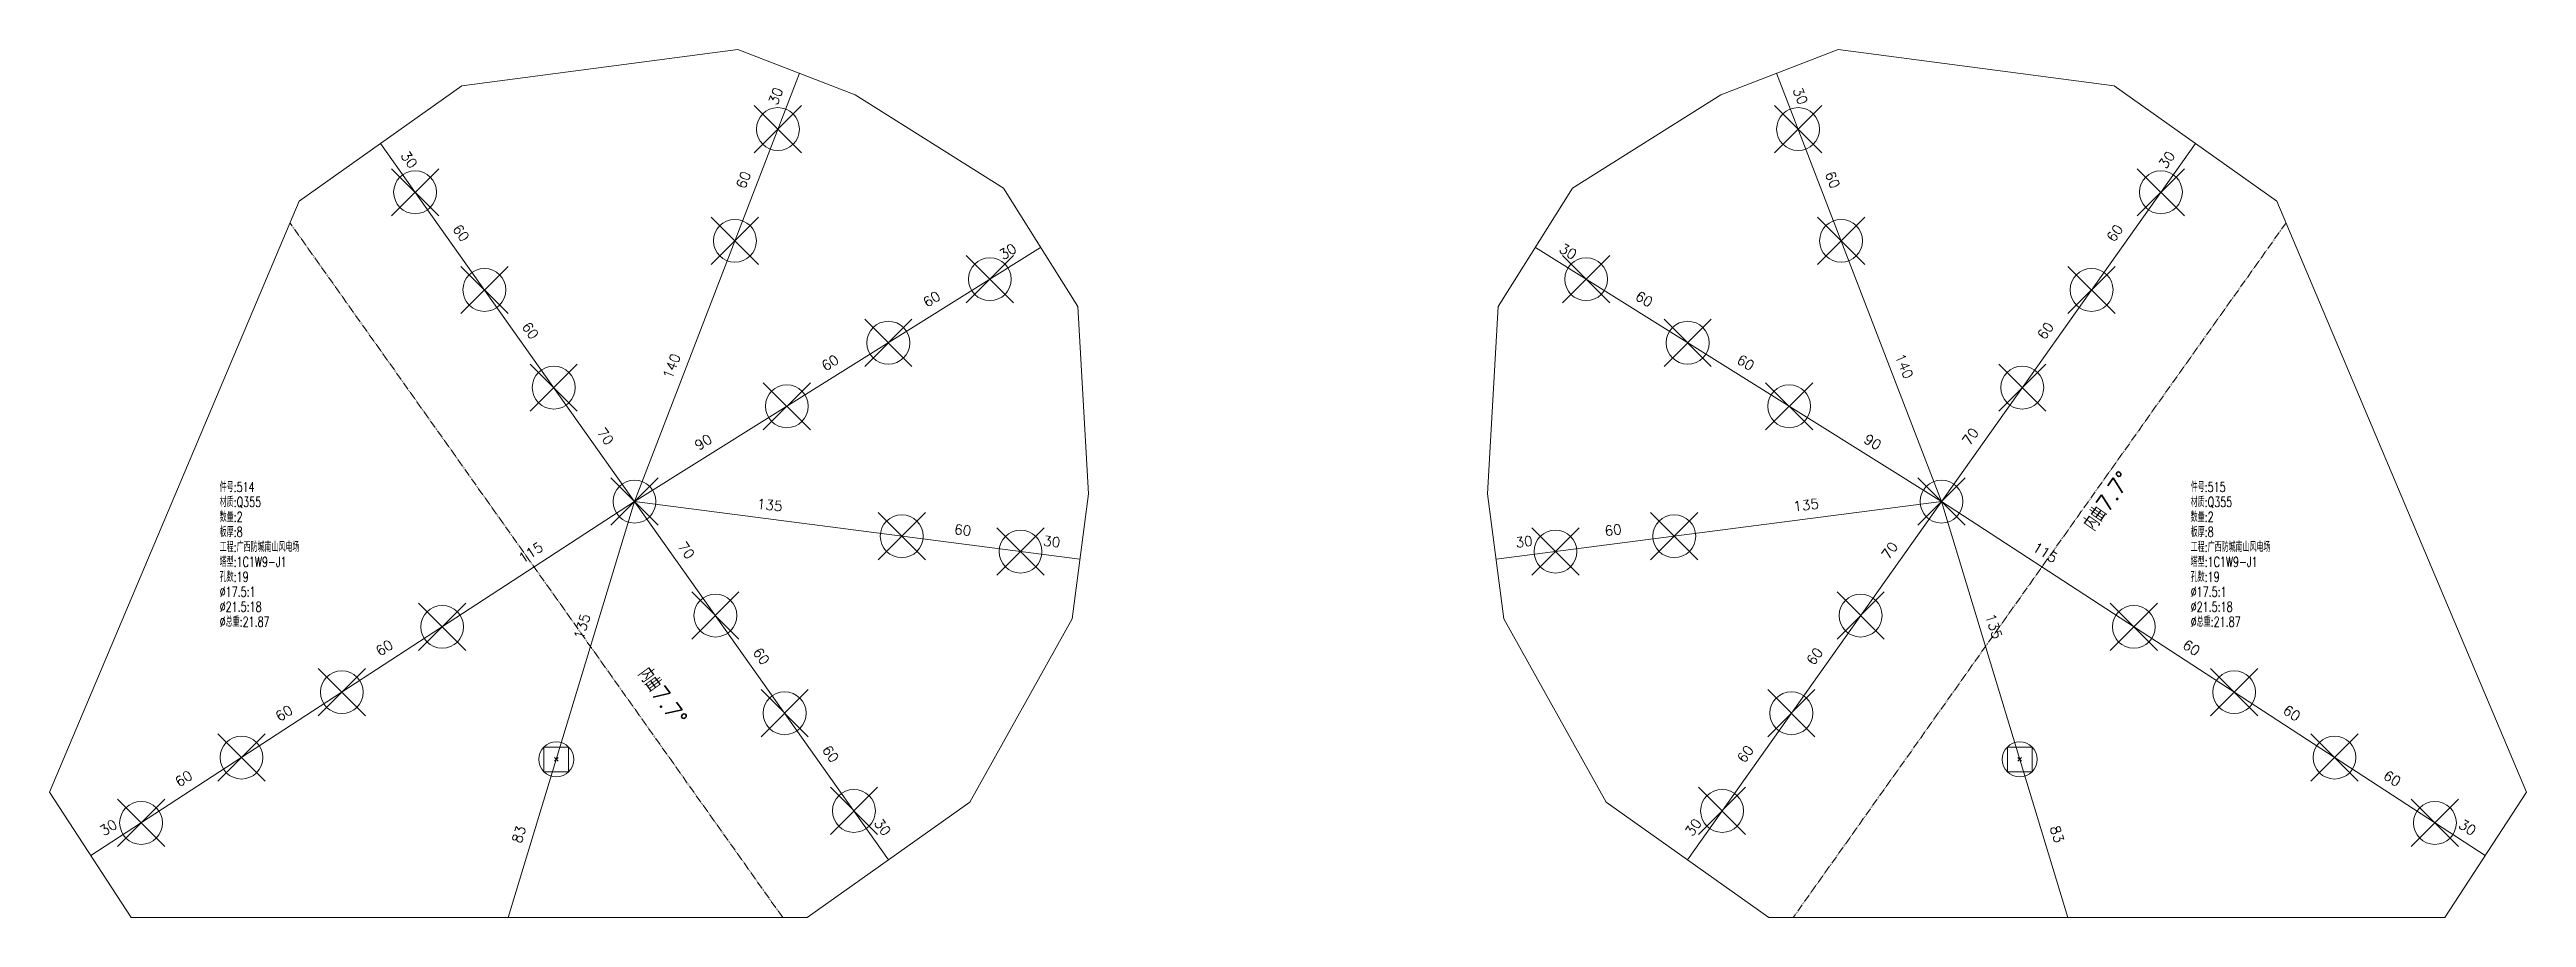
# Model space of a CAD drawing. Extents: x -105 to 10956, y -4548 to 9487.
# Drawn here: x 0 to 1241, y 2580 to 3014 of the extents above; entities that cross this region are included whole.
import ezdxf
from ezdxf.enums import TextEntityAlignment as Align

# ---------------------------------------------------------------- set-up
doc = ezdxf.new("R2010")
doc.units = 0
doc.header["$MEASUREMENT"] = 0
doc.linetypes.add('制弯线', pattern=[5.9, 4, -0.5, 0.2, -0.5, 0.2, -0.5])
doc.layers.add('1', color=7, linetype='CONTINUOUS', lineweight=25)
doc.layers.add('2', color=7, linetype='CONTINUOUS', lineweight=25)
doc.styles.get("Standard").update_dxf_attribs({"font": 'simplex.shx', "width": 0.7, "height": 3, "bigfont": 'gbhzfs.shx'})

msp = doc.modelspace()

# ---------------------------------------------------------------- texts
at = {"layer": '2', "color": 7, "linetype": 'Continuous', "lineweight": 13}
for s, rotation, p in [('30', 69, (367.49823, 2989.64764)), ('30', 292, (873.39175, 2989.6471)), ('30', 306, (176.92004, 2956.86649)), ('30', 55, (1063.96988, 2956.86649)), ('60', 69, (351.33419, 2947.65096)), ('60', 292, (889.55567, 2947.65075)), ('60', 306, (202.95349, 2920.16146)), ('30', 32, (482.19658, 2909.84154)), ('30', 329, (758.69334, 2909.84154)), ('60', 55, (1037.93643, 2920.16146)), ('60', 32, (444.05288, 2885.96564)), ('60', 329, (796.83704, 2885.96564)), ('60', 306, (237.66475, 2871.22141)), ('60', 55, (1003.22517, 2871.22141)), ('140', 69, (315.41413, 2854.32492)), ('60', 32, (393.19462, 2854.1311)), ('60', 329, (847.69529, 2854.1311)), ('140', 292, (925.47567, 2854.32486)), ('70', 306, (275.26862, 2818.20303)), ('90', 32, (329.62182, 2814.3379)), ('90', 329, (911.26809, 2814.3379)), ('70', 55, (965.6213, 2818.20303)), ('135', 354, (360.39581, 2782.22101)), ('135', 7, (880.4941, 2782.22099)), ('115', 33, (243.25082, 2759.05223)), ('70', 306, (315.76509, 2761.1063)), ('60', 354, (457.08756, 2769.69308)), ('30', 354, (501.71454, 2763.91093)), ('30', 7, (739.17538, 2763.91092)), ('60', 7, (783.80235, 2769.69307)), ('70', 55, (925.12483, 2761.1063)), ('115', 328, (997.63909, 2759.05223)), ('135', 73, (270.60542, 2724.20099)), ('135', 288, (970.2845, 2724.201)), ('60', 33, (169.93081, 2711.29902)), ('60', 328, (1070.9591, 2711.29902)), ('60', 306, (353.36896, 2708.08792)), ('60', 55, (887.52096, 2708.08792)), ('60', 33, (119.65434, 2678.55403)), ('60', 328, (1121.23558, 2678.55403)), ('60', 306, (388.08022, 2659.14787)), ('60', 55, (852.8097, 2659.14787)), ('60', 33, (69.37786, 2645.80903)), ('60', 328, (1171.51206, 2645.80903)), ('30', 33, (31.67049, 2621.2503)), ('83', 73, (238.97179, 2620.02391)), ('30', 306, (414.11367, 2622.44284)), ('30', 55, (826.77625, 2622.44284)), ('83', 288, (1001.91813, 2620.02392)), ('30', 328, (1209.21943, 2621.2503))]:
    msp.add_text(s, height=5, rotation=rotation, dxfattribs=at).set_placement(p, align=Align.BOTTOM_CENTER)
for rotation, p in [(55, (1026.57455, 2771.18315)), (306, (292.27469, 2699.83435))]:
    msp.add_text('内曲7.7%%d', height=8, rotation=rotation, dxfattribs=at).set_placement(p, align=Align.BOTTOM_LEFT)
at = {"layer": '2', "color": 7, "linetype": 'Continuous', "lineweight": 13, "char_height": 5, "width": 500, "attachment_point": 1, "line_spacing_factor": 0.9}
for s, insert in [('件号:514\\P材质:Q355\\P数量:2\\P板厚:8\\P工程:广西防城南山风电场\\P塔型:1C1W9-J1\\P孔数:19\\P%%c17.5:1\\P%%c21.5:18\\P%%c总重:21.87', (85.22248, 2797.73439)), ('件号:515\\P材质:Q355\\P数量:2\\P板厚:8\\P工程:广西防城南山风电场\\P塔型:1C1W9-J1\\P孔数:19\\P%%c17.5:1\\P%%c21.5:18\\P%%c总重:21.87', (1072.66744, 2797.73421))]:
    msp.add_mtext(s, dxfattribs=dict(at, insert=insert))

# ---------------------------------------------------------------- linework, layer by layer
at = {"layer": '1', "color": 7, "linetype": 'Continuous', "lineweight": 18}
for p, q in [((344.88844, 3014.42257), (206.57859, 2996.29199)), ((403.68381, 2991.79289), (344.88844, 3014.42257)), ((896.00137, 3014.42222), (837.20645, 2991.79198)), ((1034.31132, 2996.29199), (896.00137, 3014.42222)), ((206.57859, 2996.29199), (125.01185, 2938.43989)), ((477.93271, 2944.92459), (403.68381, 2991.79289)), ((837.20645, 2991.79198), (762.95721, 2944.92459)), ((1115.87807, 2938.43989), (1034.31132, 2996.29199)), ((515.07301, 2885.58996), (477.93271, 2944.92459)), ((762.95721, 2944.92459), (725.8169, 2885.58996)), ((125.01185, 2938.43989), (0, 2642.39215)), ((1240.88992, 2642.39215), (1115.87807, 2938.43989)), ((520.44496, 2791.73489), (515.07301, 2885.58996)), ((725.8169, 2885.58996), (720.44496, 2791.73489)), ((512.34997, 2729.25712), (520.44496, 2791.73489)), ((720.44496, 2791.73489), (728.53994, 2729.25712)), ((461.12785, 2637.39831), (512.34997, 2729.25712)), ((728.53994, 2729.25712), (779.76206, 2637.39831)), ((0, 2642.39215), (40.9315, 2579.54621)), ((379.56111, 2579.54621), (461.12785, 2637.39831)), ((779.76206, 2637.39831), (861.32881, 2579.54621)), ((1199.95842, 2579.54621), (1240.88992, 2642.39215)), ((40.9315, 2579.54621), (379.56111, 2579.54621)), ((861.32881, 2579.54621), (1199.95842, 2579.54621))]:
    msp.add_line(p, q, dxfattribs=at)
at = {"layer": '1', "color": 7, "linetype": 'Continuous', "lineweight": 13}
for p, q in [((353.08499, 2962.74615), (376.73499, 2986.39615)), ((376.73499, 2962.74615), (353.08499, 2986.39615)), ((864.15496, 2962.74572), (887.80496, 2986.39572)), ((887.80496, 2962.74572), (864.15496, 2986.39572)), ((171.32585, 2931.07092), (194.97585, 2954.72092)), ((194.97585, 2931.07092), (171.32585, 2954.72092)), ((1045.91406, 2931.07092), (1069.56406, 2954.72092)), ((1069.56406, 2931.07092), (1045.91406, 2954.72092)), ((331.53296, 2906.75056), (355.18296, 2930.40056)), ((355.18296, 2906.75056), (331.53296, 2930.40056)), ((885.70682, 2906.75058), (909.35682, 2930.40058)), ((909.35682, 2906.75058), (885.70682, 2930.40058)), ((206.03711, 2882.13087), (229.68711, 2905.78087)), ((229.68711, 2882.13087), (206.03711, 2905.78087)), ((459.24873, 2887.515), (482.89873, 2911.165)), ((482.89873, 2887.515), (459.24873, 2911.165)), ((757.99119, 2887.515), (781.64119, 2911.165)), ((781.64119, 2887.515), (757.99119, 2911.165)), ((1011.2028, 2882.13087), (1034.8528, 2905.78087)), ((1034.8528, 2882.13087), (1011.2028, 2905.78087)), ((408.39048, 2855.68045), (432.04048, 2879.33045)), ((432.04048, 2855.68045), (408.39048, 2879.33045)), ((808.84944, 2855.68045), (832.49944, 2879.33045)), ((832.49944, 2855.68045), (808.84944, 2879.33045)), ((240.74838, 2833.19082), (264.39838, 2856.84082)), ((264.39838, 2833.19082), (240.74838, 2856.84082)), ((976.49154, 2833.19082), (1000.14154, 2856.84082)), ((1000.14154, 2833.19082), (976.49154, 2856.84082)), ((357.53222, 2823.84591), (381.18222, 2847.49591)), ((381.18222, 2823.84591), (357.53222, 2847.49591)), ((859.70769, 2823.84591), (883.35769, 2847.49591)), ((883.35769, 2823.84591), (859.70769, 2847.49591)), ((281.24485, 2776.0941), (304.89485, 2799.7441)), ((304.89485, 2776.0941), (281.24485, 2799.7441)), ((935.99507, 2776.0941), (959.64507, 2799.7441)), ((959.64507, 2776.0941), (935.99507, 2799.7441)), ((415.12577, 2758.7477), (438.77577, 2782.3977)), ((438.77577, 2758.7477), (415.12577, 2782.3977)), ((802.11414, 2758.74769), (825.76414, 2782.39769)), ((825.76414, 2758.74769), (802.11414, 2782.39769)), ((474.6284, 2751.03819), (498.2784, 2774.68819)), ((498.2784, 2751.03819), (474.6284, 2774.68819)), ((742.61151, 2751.03819), (766.26151, 2774.68819)), ((766.26151, 2751.03819), (742.61151, 2774.68819)), ((321.74132, 2718.99738), (345.39132, 2742.64738)), ((345.39132, 2718.99738), (321.74132, 2742.64738)), ((895.49859, 2718.99738), (919.14859, 2742.64738)), ((919.14859, 2718.99738), (895.49859, 2742.64738)), ((184.88131, 2713.33267), (208.53131, 2736.98267)), ((208.53131, 2713.33267), (184.88131, 2736.98267)), ((1032.3586, 2713.33267), (1056.0086, 2736.98267)), ((1056.0086, 2713.33267), (1032.3586, 2736.98267)), ((134.60483, 2680.58769), (158.25483, 2704.23769)), ((158.25483, 2680.58769), (134.60483, 2704.23769)), ((356.45259, 2670.05733), (380.10259, 2693.70733)), ((380.10259, 2670.05733), (356.45259, 2693.70733)), ((860.78733, 2670.05733), (884.43733, 2693.70733)), ((884.43733, 2670.05733), (860.78733, 2693.70733)), ((1082.63508, 2680.58769), (1106.28508, 2704.23769)), ((1106.28508, 2680.58769), (1082.63508, 2704.23769)), ((84.32836, 2647.84269), (107.97836, 2671.49269)), ((107.97836, 2647.84269), (84.32836, 2671.49269)), ((1132.91156, 2647.84269), (1156.56156, 2671.49269)), ((1156.56156, 2647.84269), (1132.91156, 2671.49269)), ((247.6826, 2652.57205), (247.6826, 2664.94455)), ((247.6826, 2664.94455), (260.0551, 2664.94455)), ((252.99385, 2657.8833), (254.74385, 2659.6333)), ((254.74385, 2657.8833), (252.99385, 2659.6333)), ((260.0551, 2664.94455), (260.0551, 2652.57205)), ((980.83482, 2652.57206), (980.83482, 2664.94456)), ((980.83482, 2664.94456), (993.20732, 2664.94456)), ((986.14607, 2657.88331), (987.89607, 2659.63331)), ((987.89607, 2657.88331), (986.14607, 2659.63331)), ((993.20732, 2664.94456), (993.20732, 2652.57206)), ((260.0551, 2652.57205), (247.6826, 2652.57205)), ((391.16385, 2621.11728), (414.81385, 2644.76728)), ((414.81385, 2621.11728), (391.16385, 2644.76728)), ((826.07607, 2621.11728), (849.72607, 2644.76728)), ((849.72607, 2621.11728), (826.07607, 2644.76728)), ((993.20732, 2652.57206), (980.83482, 2652.57206)), ((34.05187, 2615.0977), (57.70187, 2638.7477)), ((57.70187, 2615.0977), (34.05187, 2638.7477)), ((1183.18804, 2615.0977), (1206.83804, 2638.7477)), ((1206.83804, 2615.0977), (1183.18804, 2638.7477))]:
    msp.add_line(p, q, dxfattribs=at)
for centre, radius in [((364.90999, 2974.57115), 10.75), ((875.97996, 2974.57072), 10.75), ((183.15085, 2942.89592), 10.75), ((1057.73906, 2942.89592), 10.75), ((343.35796, 2918.57556), 10.75), ((897.53182, 2918.57558), 10.75), ((217.86211, 2893.95587), 10.75), ((471.07373, 2899.34), 10.75), ((769.81619, 2899.34), 10.75), ((1023.0278, 2893.95587), 10.75), ((420.21548, 2867.50545), 10.75), ((820.67444, 2867.50545), 10.75), ((252.57338, 2845.01582), 10.75), ((988.31654, 2845.01582), 10.75), ((369.35722, 2835.67091), 10.75), ((871.53269, 2835.67091), 10.75), ((293.06985, 2787.9191), 10.75), ((947.82007, 2787.9191), 10.75), ((426.95077, 2770.5727), 10.75), ((813.93914, 2770.57269), 10.75), ((486.4534, 2762.86319), 10.75), ((754.43651, 2762.86319), 10.75), ((196.70631, 2725.15767), 10.75), ((333.56632, 2730.82238), 10.75), ((907.32359, 2730.82238), 10.75), ((1044.1836, 2725.15767), 10.75), ((146.42983, 2692.41269), 10.75), ((1094.46008, 2692.41269), 10.75), ((368.27759, 2681.88233), 10.75), ((872.61233, 2681.88233), 10.75), ((96.15336, 2659.66769), 10.75), ((1144.73656, 2659.66769), 10.75), ((253.86885, 2658.7583), 8.75), ((987.02107, 2658.75831), 8.75), ((402.98885, 2632.94228), 10.75), ((837.90107, 2632.94228), 10.75), ((45.87687, 2626.9227), 10.75), ((1195.01304, 2626.9227), 10.75)]:
    msp.add_circle(centre, radius, dxfattribs=at)
at = {"layer": '2', "color": 9, "linetype": 'Continuous', "lineweight": 13}
for p, q in [((293.06986, 2787.91908), (375.68603, 3002.56893)), ((947.81995, 2787.91894), (865.20399, 3002.56827)), ((420.34448, 2608.47226), (165.79522, 2967.36594)), ((820.54544, 2608.47226), (1075.09469, 2967.36594)), ((293.06987, 2787.91907), (496.50288, 2915.25725)), ((947.82004, 2787.91907), (744.38704, 2915.25725)), ((293.06985, 2787.9191), (20.73862, 2610.55022)), ((293.08314, 2787.90036), (229.81589, 2579.54621)), ((293.06989, 2787.91904), (516.20472, 2759.00839)), ((947.82002, 2787.91903), (724.68519, 2759.00838)), ((947.80677, 2787.90036), (1011.07403, 2579.54621)), ((947.82007, 2787.9191), (1220.1513, 2610.55022))]:
    msp.add_line(p, q, dxfattribs=at)
at = {"layer": '2', "color": 190, "linetype": '制弯线', "lineweight": 13}
for p, q in [((367.30121, 2579.54621), (120.43665, 2927.60509)), ((1120.45327, 2927.60509), (873.58871, 2579.54621))]:
    msp.add_line(p, q, dxfattribs=at)

msp.set_redraw_order([(e.dxf.handle, doc.entitydb.next_handle()) for e in msp.query("TEXT MTEXT ATTDEF DIMENSION ARC_DIMENSION")])  # texts and dimensions are drawn at this point

doc.saveas('drawing.dxf')
